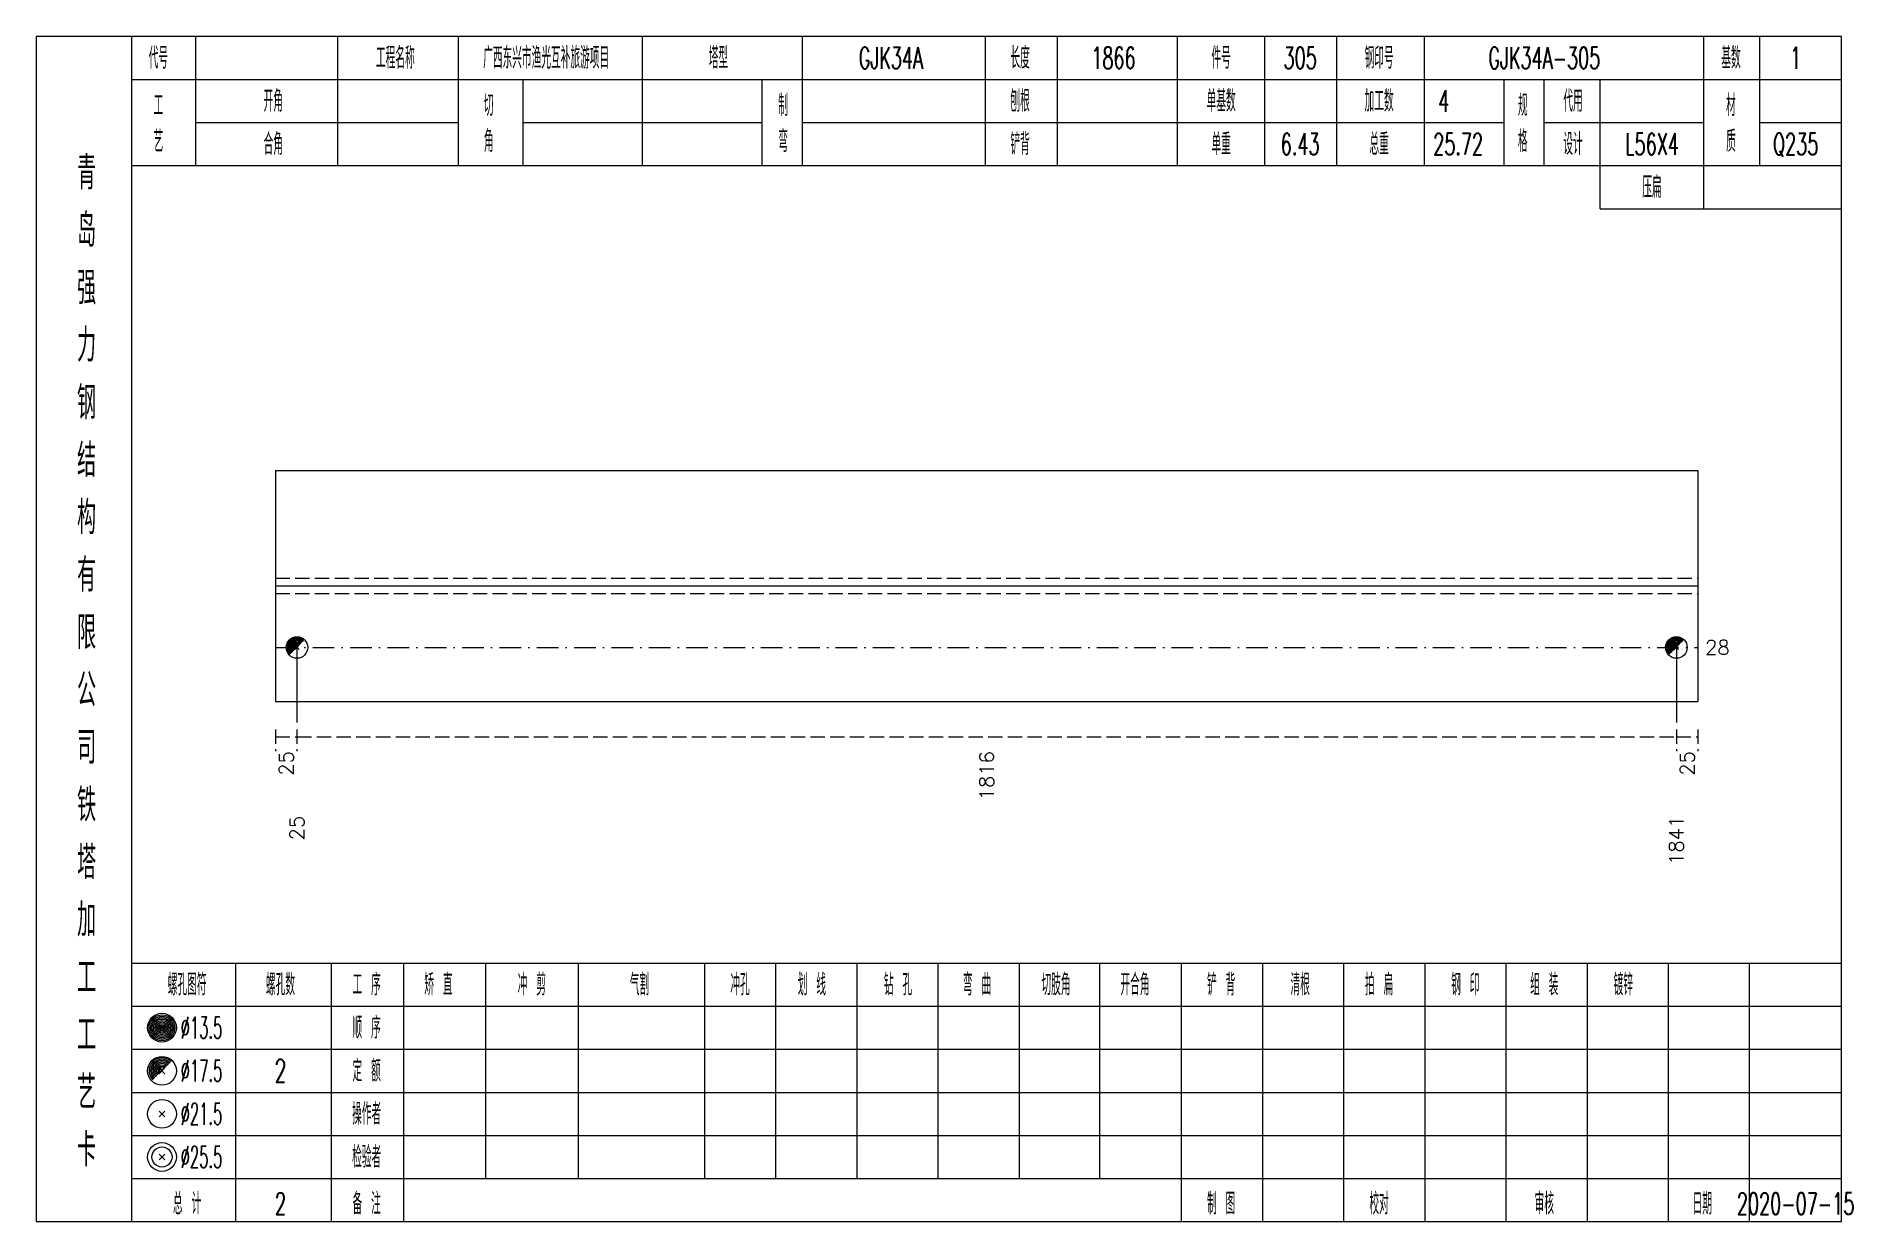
# Model space of a CAD drawing. Extents: x 0 to 2606, y -377 to 6479.
# Drawn here: x 2091.2 to 2344.1, y 5775 to 5940 of the extents above; entities that cross this region are included whole.
import ezdxf
from ezdxf.enums import TextEntityAlignment as Align

# ---------------------------------------------------------------- set-up
doc = ezdxf.new("R2010")
doc.units = 0
doc.header["$MEASUREMENT"] = 0
doc.linetypes.add('一点画线', pattern=[5.2, 3, -1, 0.2, -1])
doc.linetypes.add('虚线', pattern=[2.75, 2, -0.75])
doc.layers.get('0').update_dxf_attribs({"linetype": 'CONTINUOUS', "lineweight": 25})
doc.layers.add('1', color=7, linetype='CONTINUOUS', lineweight=25)
doc.layers.add('4', color=7, linetype='CONTINUOUS', lineweight=25)
doc.styles.get("Standard").update_dxf_attribs({"font": 'simplex.shx', "width": 0.7, "height": 3, "bigfont": 'gbhzfs.shx'})

msp = doc.modelspace()

# ---------------------------------------------------------------- texts
at = {"color": 7, "linetype": 'Continuous', "lineweight": 13}
msp.add_text('28', height=2, dxfattribs=at).set_placement((2323.6, 5854.93), align=Align.MIDDLE_LEFT)
at = {"color": 8, "linetype": 'Continuous', "lineweight": 9}
for s, p in [('25', (2126, 5840.5)), ('1816', (2223.55, 5840.5)), ('25', (2321.1, 5840.5))]:
    msp.add_text(s, height=2, rotation=90, dxfattribs=at).set_placement(p, align=Align.MIDDLE_RIGHT)
at = {"layer": '1', "color": 7, "linetype": 'Continuous', "lineweight": 13}
for s, p in [('25', (2127.5, 5831.5)), ('1841', (2319.6, 5831.5))]:
    msp.add_text(s, height=2, rotation=90, dxfattribs=at).set_placement(p, align=Align.MIDDLE_RIGHT)
at = {"layer": '4', "color": 1, "linetype": 'Continuous', "lineweight": 13}
for s, height, width, p in [('代号', 3, 0.6, (2108.2, 5937)), ('工程名称', 3, 0.6, (2141.2, 5937)), ('广西东兴市渔光互补旅游项目', 3, 0.6, (2162.2, 5937)), ('塔型', 3, 0.6, (2186.2, 5937)), ('GJK34A', 3, 0.6, (2210.2, 5937)), ('长度', 3, 0.6, (2228.2, 5937)), ('1866', 3, 0.6, (2241.2, 5937)), ('件号', 3, 0.6, (2256.2, 5937)), ('305', 3, 0.6, (2267.2, 5937)), ('钢印号', 3, 0.6, (2278.2, 5937)), ('GJK34A-305', 3, 0.6, (2301.2, 5937)), ('基数', 3, 0.6, (2327.2, 5937)), ('1', 3, 0.6, (2336.2, 5937)), ('工', 3, 0.6, (2108.2, 5930.4)), ('开角', 3, 0.6, (2124.2, 5931)), ('切', 3, 0.6, (2154.2, 5930.4)), ('制', 3, 0.6, (2195.2, 5930.4)), ('刨根', 3, 0.6, (2228.2, 5931)), ('单基数', 3, 0.6, (2256.2, 5931)), ('加工数', 3, 0.6, (2278.2, 5931)), ('4', 3, 0.6, (2287.2, 5931)), ('规', 3, 0.6, (2298.2, 5930.4)), ('代用', 3, 0.6, (2305.2, 5931)), ('材', 3, 0.6, (2327.2, 5930.4)), ('艺', 3, 0.6, (2108.2, 5925.4)), ('合角', 3, 0.6, (2124.2, 5925)), ('角', 3, 0.6, (2154.2, 5925.4)), ('弯', 3, 0.6, (2195.2, 5925.4)), ('铲背', 3, 0.6, (2228.2, 5925)), ('单重', 3, 0.6, (2256.2, 5925)), ('总重', 3, 0.6, (2278.2, 5925)), ('格', 3, 0.6, (2298.2, 5925.4)), ('设计', 3, 0.6, (2305.2, 5925)), ('质', 3, 0.6, (2327.2, 5925.4)), ('6.43', 3, 0.6, (2267.2, 5925)), ('25.72', 3, 0.6, (2289.2, 5925)), ('L56X4', 3, 0.6, (2316.2, 5925)), ('Q235', 3, 0.6, (2336.2, 5925)), ('青', 4.6, 0.8, (2098.2, 5921)), ('压扁', 3, 0.6, (2316.2, 5919)), ('岛', 4.6, 0.8, (2098.2, 5913)), ('强', 4.6, 0.8, (2098.2, 5905)), ('力', 4.6, 0.8, (2098.2, 5897)), ('钢', 4.6, 0.8, (2098.2, 5889)), ('结', 4.6, 0.8, (2098.2, 5881)), ('构', 4.6, 0.8, (2098.2, 5873)), ('有', 4.6, 0.8, (2098.2, 5865)), ('限', 4.6, 0.8, (2098.2, 5857)), ('公', 4.6, 0.8, (2098.2, 5849)), ('司', 4.6, 0.8, (2098.2, 5841)), ('铁', 4.6, 0.8, (2098.2, 5833)), ('塔', 4.6, 0.8, (2098.2, 5825)), ('加', 4.6, 0.8, (2098.2, 5817)), ('工', 4.6, 0.8, (2098.2, 5809)), ('螺孔图符', 3, 0.6, (2112.2, 5808)), ('螺孔数', 3, 0.6, (2125.2, 5808)), ('工 序', 3, 0.6, (2137.2, 5808)), ('矫 直', 3, 0.6, (2147.2, 5808)), ('冲 剪', 3, 0.6, (2160.2, 5808)), ('气割', 3, 0.6, (2175.2, 5808)), ('冲孔', 3, 0.6, (2189.2, 5808)), ('划 线', 3, 0.6, (2199.2, 5808)), ('钻 孔', 3, 0.6, (2211.2, 5808)), ('弯 曲', 3, 0.6, (2222.2, 5808)), ('切肢角', 3, 0.6, (2233.2, 5808)), ('开合角', 3, 0.6, (2244.2, 5808)), ('铲 背', 3, 0.6, (2256.2, 5808)), ('清根', 3, 0.6, (2267.2, 5808)), ('拍 扁', 3, 0.6, (2278.2, 5808)), ('钢 印', 3, 0.6, (2290.2, 5808)), ('组 装', 3, 0.6, (2301.2, 5808)), ('镀锌', 3, 0.6, (2312.2, 5808)), ('工', 4.6, 0.8, (2098.2, 5801)), ('%%C13.5', 3, 0.5, (2114.2, 5802)), ('顺 序', 3, 0.6, (2137.2, 5802)), ('2', 3.2, 0.6, (2125.2, 5796)), ('定 额', 3, 0.6, (2137.2, 5796)), ('艺', 4.6, 0.8, (2098.2, 5793)), ('%%C17.5', 3, 0.5, (2114.2, 5796)), ('%%C21.5', 3, 0.5, (2114.2, 5790)), ('操作者', 3, 0.6, (2137.2, 5790)), ('卡', 4.6, 0.8, (2098.2, 5785)), ('%%C25.5', 3, 0.5, (2114.2, 5784)), ('检验者', 3, 0.6, (2137.2, 5784)), ('总 计', 3, 0.6, (2112.2, 5777.5)), ('2', 3, 0.6, (2125.2, 5777.5)), ('备 注', 3, 0.6, (2137.2, 5777.5)), ('制 图', 3, 0.6, (2256.2, 5777.5)), ('校对', 3, 0.6, (2278.2, 5777.5)), ('审核', 3, 0.6, (2301.2, 5777.5)), ('日期', 3, 0.6, (2323.2, 5777.5)), ('2020-07-15', 3, 0.6, (2336.2, 5777.5))]:
    msp.add_text(s, height=height, dxfattribs=dict(at, width=width)).set_placement(p, align=Align.MIDDLE_CENTER)

# ---------------------------------------------------------------- linework, layer by layer
at = {"color": 7, "linetype": 'Continuous', "lineweight": 18}
for p, q in [((2124.5, 5879.57), (2124.5, 5847.43)), ((2124.5, 5879.57), (2322.6, 5879.57)), ((2322.6, 5879.57), (2322.6, 5847.43)), ((2124.5, 5863.5), (2322.6, 5863.5))]:
    msp.add_line(p, q, dxfattribs=at)
at = {"color": 1, "linetype": '虚线', "lineweight": 18}
for p, q in [((2124.5, 5864.57), (2322.6, 5864.57)), ((2124.5, 5862.43), (2322.6, 5862.43))]:
    msp.add_line(p, q, dxfattribs=at)
at = {"color": 3, "linetype": '一点画线', "lineweight": 13}
msp.add_line((2124.5, 5854.93), (2322.6, 5854.93), dxfattribs=at)
at = {"color": 7, "linetype": 'Continuous', "lineweight": 13}
for p, q in [((2127.5, 5854.93), (2127.5, 5844.5)), ((2319.6, 5854.93), (2319.6, 5844.5))]:
    msp.add_line(p, q, dxfattribs=at)
at = {"color": 8, "linetype": '虚线', "lineweight": 9}
for p, q in [((2124.5, 5843.5), (2124.5, 5840.5)), ((2127.5, 5843.5), (2127.5, 5840.5)), ((2127.5, 5843.5), (2127.5, 5840.5)), ((2319.6, 5843.5), (2319.6, 5840.5)), ((2319.6, 5843.5), (2319.6, 5840.5)), ((2322.6, 5843.5), (2322.6, 5840.5)), ((2124.5, 5842.5), (2127.5, 5842.5)), ((2127.5, 5842.5), (2319.6, 5842.5)), ((2319.6, 5842.5), (2322.6, 5842.5))]:
    msp.add_line(p, q, dxfattribs=at)
at = {"layer": '1', "color": 7, "linetype": 'Continuous', "lineweight": 0}
for p, q in [((2127.2, 5854.63), (2127.8, 5855.23)), ((2127.2, 5855.23), (2127.8, 5854.63)), ((2319.3, 5854.63), (2319.9, 5855.23)), ((2319.3, 5855.23), (2319.9, 5854.63))]:
    msp.add_line(p, q, dxfattribs=at)
at = {"layer": '1', "color": 7, "linetype": 'Continuous', "lineweight": 18}
msp.add_line((2124.5, 5847.43), (2322.6, 5847.43), dxfattribs=at)
at = {"layer": '1', "color": 7, "linetype": 'Continuous', "lineweight": 13}
for centre in [(2127.5, 5854.93), (2319.6, 5854.93)]:
    msp.add_circle(centre, 1.5, dxfattribs=at)
for centre, radius in [((2127.5, 5854.93), 1.35), ((2127.5, 5854.93), 1.2), ((2127.5, 5854.93), 1.05), ((2127.5, 5854.93), 0.9), ((2319.6, 5854.93), 1.35), ((2319.6, 5854.93), 1.2), ((2319.6, 5854.93), 1.05), ((2319.6, 5854.93), 0.9), ((2127.5, 5854.93), 0.75), ((2127.5, 5854.93), 0.6), ((2127.5, 5854.93), 0.45), ((2127.5, 5854.93), 0.3), ((2127.5, 5854.93), 0.15), ((2319.6, 5854.93), 0.75), ((2319.6, 5854.93), 0.6), ((2319.6, 5854.93), 0.45), ((2319.6, 5854.93), 0.3), ((2319.6, 5854.93), 0.15)]:
    msp.add_arc(centre, radius, 45, 225, dxfattribs=at)
at = {"layer": '4', "color": 1, "linetype": 'Continuous', "lineweight": 18}
for p, q in [((2104.5, 5775), (2104.5, 5940)), ((2113.4, 5922), (2113.4, 5940)), ((2133.2, 5922), (2133.2, 5940)), ((2150, 5922), (2150, 5940)), ((2175.6, 5922), (2175.6, 5940)), ((2197.9, 5922), (2197.9, 5940)), ((2223.4, 5922), (2223.4, 5940)), ((2233.4, 5922), (2233.4, 5940)), ((2250.1, 5922), (2250.1, 5940)), ((2262.3, 5922), (2262.3, 5940)), ((2272.3, 5922), (2272.3, 5940)), ((2284.5, 5922), (2284.5, 5940)), ((2323.4, 5916), (2323.4, 5940)), ((2331.2, 5922), (2331.2, 5940)), ((2104.5, 5934), (2342.6, 5934)), ((2159, 5922), (2159, 5934)), ((2192.3, 5922), (2192.3, 5934)), ((2295.6, 5922), (2295.6, 5934)), ((2301.2, 5922), (2301.2, 5934)), ((2309, 5916), (2309, 5934)), ((2113.4, 5928), (2150, 5928)), ((2159, 5928), (2192.3, 5928)), ((2197.9, 5928), (2295.6, 5928)), ((2301.2, 5928), (2323.4, 5928)), ((2331.2, 5928), (2342.6, 5928)), ((2104.5, 5922), (2342.6, 5922)), ((2309, 5916), (2342.6, 5916)), ((2104.5, 5811), (2342.6, 5811)), ((2119, 5775), (2119, 5811)), ((2132.3, 5775), (2132.3, 5811)), ((2142.4, 5775), (2142.4, 5811)), ((2153.8, 5781), (2153.8, 5811)), ((2166.7, 5781), (2166.7, 5811)), ((2184.3, 5781), (2184.3, 5811)), ((2194.2, 5781), (2194.2, 5811)), ((2205.5, 5781), (2205.5, 5811)), ((2216.8, 5781), (2216.8, 5811)), ((2228.1, 5781), (2228.1, 5811)), ((2239.3, 5781), (2239.3, 5811)), ((2250.7, 5781), (2250.7, 5811)), ((2262, 5781), (2262, 5811)), ((2273.3, 5781), (2273.3, 5811)), ((2284.6, 5781), (2284.6, 5811)), ((2295.9, 5781), (2295.9, 5811)), ((2307.2, 5781), (2307.2, 5811)), ((2318.5, 5781), (2318.5, 5811)), ((2329.8, 5781), (2329.8, 5811)), ((2104.5, 5805), (2342.6, 5805)), ((2104.5, 5799), (2342.6, 5799)), ((2104.5, 5793), (2342.6, 5793)), ((2104.5, 5787), (2342.6, 5787)), ((2104.5, 5781), (2342.6, 5781)), ((2250.7, 5775), (2250.7, 5781)), ((2262, 5775), (2262, 5781)), ((2273.3, 5775), (2273.3, 5781)), ((2284.6, 5775), (2284.6, 5781)), ((2295.9, 5775), (2295.9, 5781)), ((2307.2, 5775), (2307.2, 5781)), ((2318.5, 5775), (2318.5, 5781)), ((2329.8, 5775), (2329.8, 5781))]:
    msp.add_line(p, q, dxfattribs=at)
at = {"layer": '4', "color": 7, "linetype": 'Continuous', "lineweight": 13}
for p, q in [((2108.5, 5801.8), (2108.9, 5802.2)), ((2108.9, 5801.8), (2108.5, 5802.2)), ((2108.3, 5789.6), (2109.1, 5790.4)), ((2109.1, 5789.6), (2108.3, 5790.4)), ((2108.3, 5783.6), (2109.1, 5784.4)), ((2109.1, 5783.6), (2108.3, 5784.4))]:
    msp.add_line(p, q, dxfattribs=at)
at = {"layer": '4', "color": 7, "linetype": 'Continuous', "lineweight": 0}
for p, q in [((2108.3, 5795.6), (2109.1, 5796.4)), ((2108.3, 5796.4), (2109.1, 5795.6))]:
    msp.add_line(p, q, dxfattribs=at)
at = {"layer": '4', "color": 1, "linetype": 'Continuous', "lineweight": 18}
msp.add_lwpolyline([(2091.2, 5940), (2091.2, 5775), (2342.6, 5775), (2342.6, 5940)], close=True, dxfattribs=at)
at = {"layer": '4', "color": 7, "linetype": 'Continuous', "lineweight": 13}
for centre, radius in [((2108.7, 5802), 2), ((2108.7, 5802), 1.8), ((2108.7, 5802), 1.6), ((2108.7, 5802), 1.4), ((2108.7, 5802), 1.2), ((2108.7, 5802), 1), ((2108.7, 5802), 0.8), ((2108.7, 5802), 0.6), ((2108.7, 5802), 0.4), ((2108.7, 5802), 0.2), ((2108.7, 5796), 2), ((2108.7, 5790), 2), ((2108.7, 5784), 2), ((2108.7, 5784), 1.4)]:
    msp.add_circle(centre, radius, dxfattribs=at)
for radius in [1.8, 1.6, 1.4, 1.2, 1, 0.8, 0.6, 0.4, 0.2]:
    msp.add_arc((2108.7, 5796), radius, 45, 225, dxfattribs=at)

msp.set_redraw_order([(e.dxf.handle, doc.entitydb.next_handle()) for e in msp.query("TEXT MTEXT ATTDEF DIMENSION ARC_DIMENSION")])  # texts and dimensions are drawn at this point

doc.saveas('drawing.dxf')
